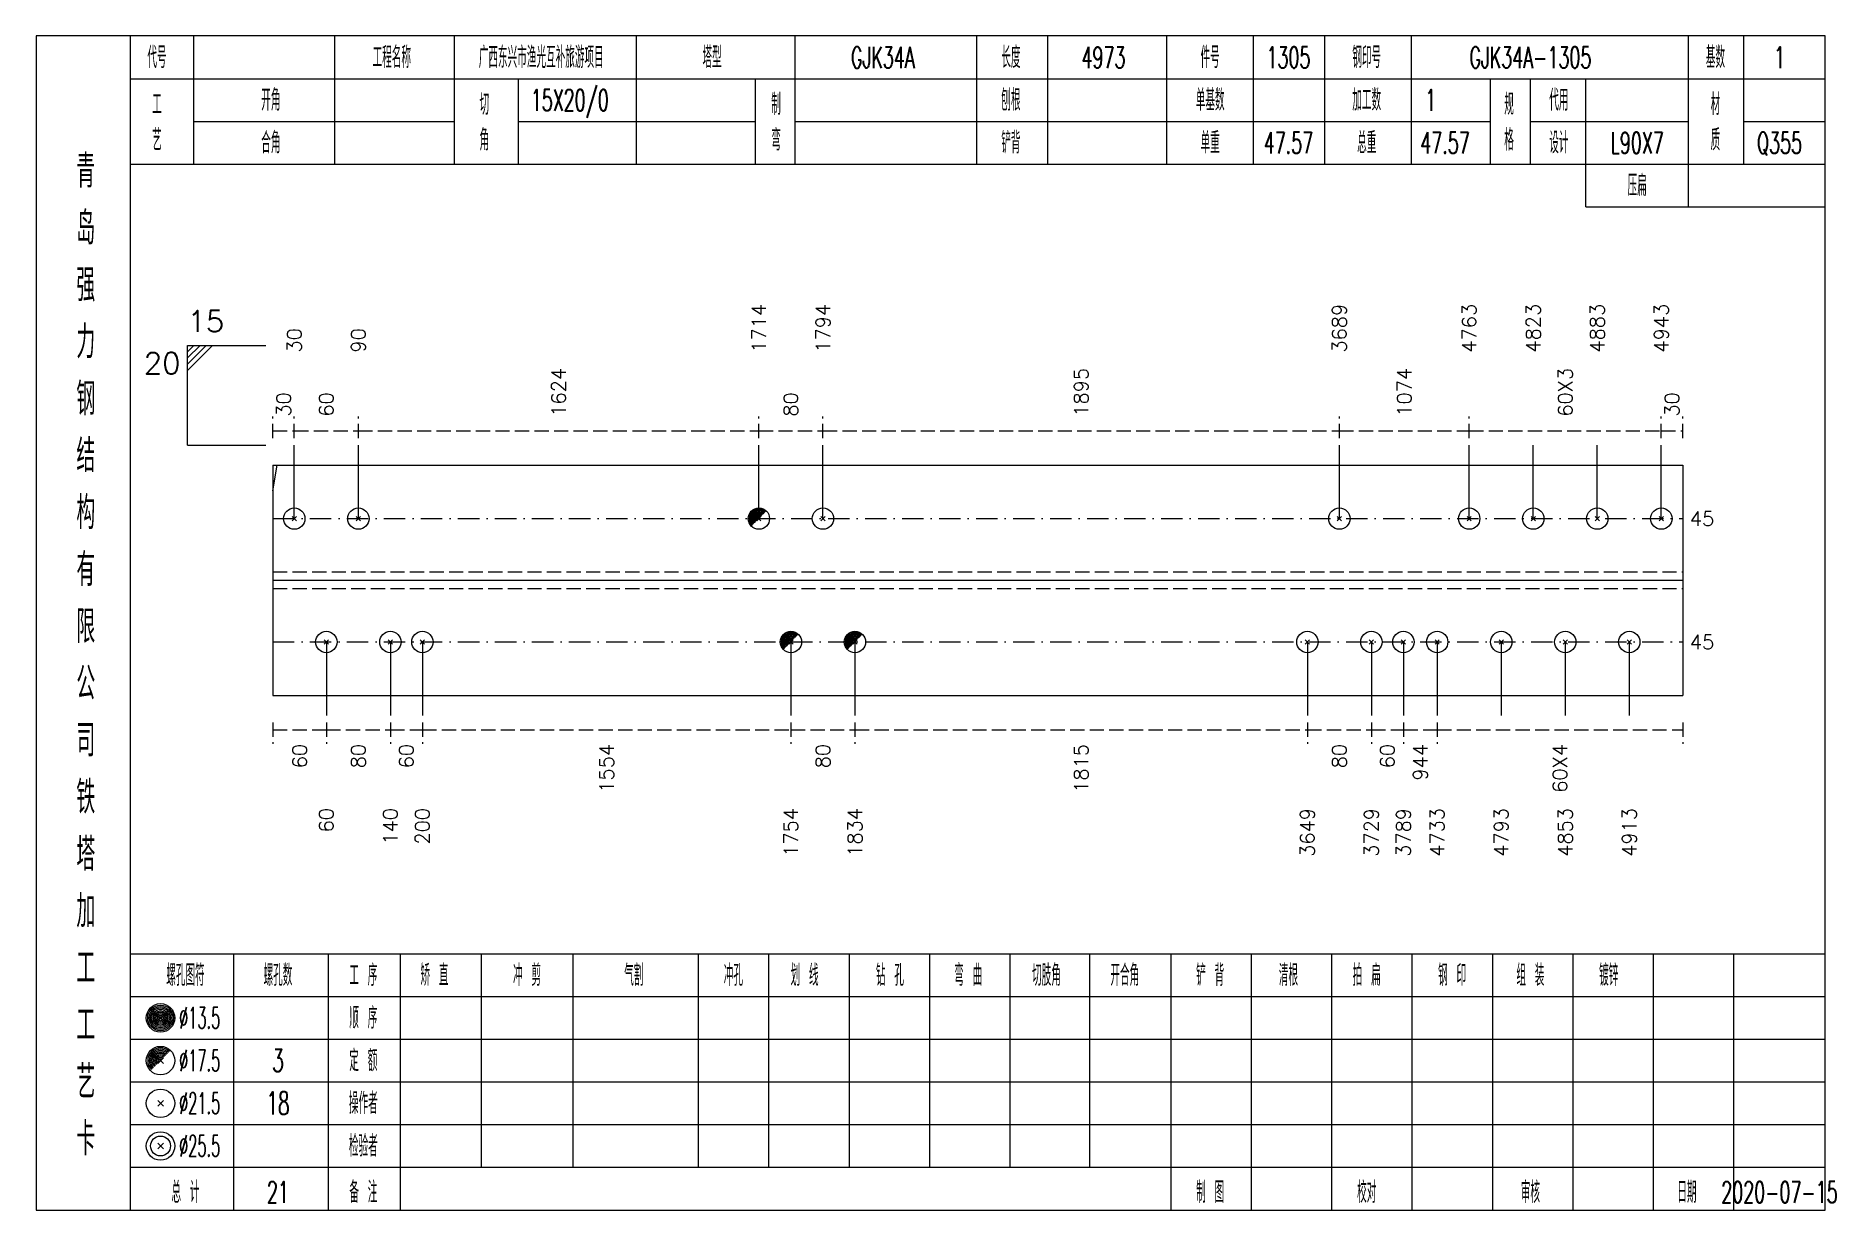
# Model space of a CAD drawing. Extents: x 0 to 2606, y -377 to 6479.
# Drawn here: x 2091.2 to 2344.1, y 875 to 1040 of the extents above; entities that cross this region are included whole.
import ezdxf
from ezdxf.enums import TextEntityAlignment as Align

# ---------------------------------------------------------------- set-up
doc = ezdxf.new("R2010")
doc.units = 0
doc.header["$MEASUREMENT"] = 0
doc.linetypes.add('一点画线', pattern=[5.2, 3, -1, 0.2, -1])
doc.linetypes.add('虚线', pattern=[2.75, 2, -0.75])
doc.layers.get('0').update_dxf_attribs({"linetype": 'CONTINUOUS', "lineweight": 25})
doc.layers.add('1', color=7, linetype='CONTINUOUS', lineweight=25)
doc.layers.add('4', color=7, linetype='CONTINUOUS', lineweight=25)
doc.styles.get("Standard").update_dxf_attribs({"font": 'simplex.shx', "width": 0.7, "height": 3, "bigfont": 'gbhzfs.shx'})

msp = doc.modelspace()

# ---------------------------------------------------------------- texts
at = {"color": 7, "linetype": 'Continuous', "lineweight": 13}
for s, p in [('1714', (2192.78, 995.5)), ('1794', (2201.78, 995.5)), ('3689', (2274.36, 995.5)), ('4763', (2292.6, 995.5)), ('4823', (2301.6, 995.5)), ('4883', (2310.6, 995.5)), ('4943', (2319.6, 995.5)), ('30', (2127.5, 995.5)), ('90', (2136.5, 995.5))]:
    msp.add_text(s, height=2, rotation=90, dxfattribs=at).set_placement(p, align=Align.MIDDLE_LEFT)
msp.add_text('15', height=3, dxfattribs=at).set_placement((2112.5, 997.5), align=Align.BOTTOM_LEFT)
msp.add_text('20', height=3, dxfattribs=at).set_placement((2111.5, 995.5), align=Align.TOP_RIGHT)
at = {"color": 8, "linetype": 'Continuous', "lineweight": 9}
for s, p in [('1624', (2164.64, 986.5)), ('1895', (2238.07, 986.5)), ('1074', (2283.48, 986.5)), ('60X3', (2306.1, 986.5)), ('30', (2126, 986.5)), ('60', (2132, 986.5)), ('80', (2197.28, 986.5)), ('30', (2321.1, 986.5))]:
    msp.add_text(s, height=2, rotation=90, dxfattribs=at).set_placement(p, align=Align.MIDDLE_LEFT)
at = {"color": 7, "linetype": 'Continuous', "lineweight": 13}
for p in [(2323.6, 972.17), (2323.6, 954.83)]:
    msp.add_text('45', height=2, dxfattribs=at).set_placement(p, align=Align.MIDDLE_LEFT)
at = {"color": 8, "linetype": 'Continuous', "lineweight": 9}
for s, p in [('60', (2128.25, 940.5)), ('80', (2136.5, 940.5)), ('60', (2143.25, 940.5)), ('1554', (2171.39, 940.5)), ('80', (2201.78, 940.5)), ('1815', (2238.07, 940.5)), ('80', (2274.36, 940.5)), ('60', (2281.11, 940.5)), ('944', (2285.73, 940.5)), ('60X4', (2305.35, 940.5))]:
    msp.add_text(s, height=2, rotation=90, dxfattribs=at).set_placement(p, align=Align.MIDDLE_RIGHT)
at = {"layer": '1', "color": 7, "linetype": 'Continuous', "lineweight": 13}
for s, p in [('60', (2132, 931.5)), ('140', (2141, 931.5)), ('200', (2145.5, 931.5)), ('1754', (2197.28, 931.5)), ('1834', (2206.28, 931.5)), ('3649', (2269.86, 931.5)), ('3729', (2278.86, 931.5)), ('3789', (2283.36, 931.5)), ('4733', (2288.1, 931.5)), ('4793', (2297.1, 931.5)), ('4853', (2306.1, 931.5)), ('4913', (2315.1, 931.5))]:
    msp.add_text(s, height=2, rotation=90, dxfattribs=at).set_placement(p, align=Align.MIDDLE_RIGHT)
at = {"layer": '4', "color": 1, "linetype": 'Continuous', "lineweight": 13}
for s, height, width, p in [('代号', 3, 0.6, (2108.2, 1037)), ('工程名称', 3, 0.6, (2141.2, 1037)), ('广西东兴市渔光互补旅游项目', 3, 0.6, (2162.2, 1037)), ('塔型', 3, 0.6, (2186.2, 1037)), ('GJK34A', 3, 0.6, (2210.2, 1037)), ('长度', 3, 0.6, (2228.2, 1037)), ('4973', 3, 0.6, (2241.2, 1037)), ('件号', 3, 0.6, (2256.2, 1037)), ('1305', 3, 0.6, (2267.2, 1037)), ('钢印号', 3, 0.6, (2278.2, 1037)), ('GJK34A-1305', 3, 0.6, (2301.2, 1037)), ('基数', 3, 0.6, (2327.2, 1037)), ('1', 3, 0.6, (2336.2, 1037)), ('开角', 3, 0.6, (2124.2, 1031)), ('切', 3, 0.6, (2154.2, 1030.4)), ('15X20/0', 3, 0.6, (2166.2, 1031)), ('制', 3, 0.6, (2195.2, 1030.4)), ('刨根', 3, 0.6, (2228.2, 1031)), ('单基数', 3, 0.6, (2256.2, 1031)), ('加工数', 3, 0.6, (2278.2, 1031)), ('1', 3, 0.6, (2287.2, 1031)), ('规', 3, 0.6, (2298.2, 1030.4)), ('代用', 3, 0.6, (2305.2, 1031)), ('材', 3, 0.6, (2327.2, 1030.4)), ('工', 3, 0.6, (2108.2, 1030.4)), ('艺', 3, 0.6, (2108.2, 1025.4)), ('角', 3, 0.6, (2154.2, 1025.4)), ('弯', 3, 0.6, (2195.2, 1025.4)), ('格', 3, 0.6, (2298.2, 1025.4)), ('质', 3, 0.6, (2327.2, 1025.4)), ('合角', 3, 0.6, (2124.2, 1025)), ('铲背', 3, 0.6, (2228.2, 1025)), ('单重', 3, 0.6, (2256.2, 1025)), ('47.57', 3, 0.6, (2267.2, 1025)), ('总重', 3, 0.6, (2278.2, 1025)), ('47.57', 3, 0.6, (2289.2, 1025)), ('设计', 3, 0.6, (2305.2, 1025)), ('L90X7', 3, 0.6, (2316.2, 1025)), ('Q355', 3, 0.6, (2336.2, 1025)), ('青', 4.6, 0.8, (2098.2, 1021)), ('压扁', 3, 0.6, (2316.2, 1019)), ('岛', 4.6, 0.8, (2098.2, 1013)), ('强', 4.6, 0.8, (2098.2, 1005)), ('力', 4.6, 0.8, (2098.2, 997)), ('钢', 4.6, 0.8, (2098.2, 989)), ('结', 4.6, 0.8, (2098.2, 981)), ('构', 4.6, 0.8, (2098.2, 973)), ('有', 4.6, 0.8, (2098.2, 965)), ('限', 4.6, 0.8, (2098.2, 957)), ('公', 4.6, 0.8, (2098.2, 949)), ('司', 4.6, 0.8, (2098.2, 941)), ('铁', 4.6, 0.8, (2098.2, 933)), ('塔', 4.6, 0.8, (2098.2, 925)), ('加', 4.6, 0.8, (2098.2, 917)), ('工', 4.6, 0.8, (2098.2, 909)), ('螺孔图符', 3, 0.6, (2112.2, 908)), ('螺孔数', 3, 0.6, (2125.2, 908)), ('工 序', 3, 0.6, (2137.2, 908)), ('矫 直', 3, 0.6, (2147.2, 908)), ('冲 剪', 3, 0.6, (2160.2, 908)), ('气割', 3, 0.6, (2175.2, 908)), ('冲孔', 3, 0.6, (2189.2, 908)), ('划 线', 3, 0.6, (2199.2, 908)), ('钻 孔', 3, 0.6, (2211.2, 908)), ('弯 曲', 3, 0.6, (2222.2, 908)), ('切肢角', 3, 0.6, (2233.2, 908)), ('开合角', 3, 0.6, (2244.2, 908)), ('铲 背', 3, 0.6, (2256.2, 908)), ('清根', 3, 0.6, (2267.2, 908)), ('拍 扁', 3, 0.6, (2278.2, 908)), ('钢 印', 3, 0.6, (2290.2, 908)), ('组 装', 3, 0.6, (2301.2, 908)), ('镀锌', 3, 0.6, (2312.2, 908)), ('工', 4.6, 0.8, (2098.2, 901)), ('%%C13.5', 3, 0.5, (2114.2, 902)), ('顺 序', 3, 0.6, (2137.2, 902)), ('艺', 4.6, 0.8, (2098.2, 893)), ('%%C17.5', 3, 0.5, (2114.2, 896)), ('3', 3.2, 0.6, (2125.2, 896)), ('定 额', 3, 0.6, (2137.2, 896)), ('%%C21.5', 3, 0.5, (2114.2, 890)), ('18', 3.2, 0.6, (2125.2, 890)), ('操作者', 3, 0.6, (2137.2, 890)), ('卡', 4.6, 0.8, (2098.2, 885)), ('%%C25.5', 3, 0.5, (2114.2, 884)), ('检验者', 3, 0.6, (2137.2, 884)), ('总 计', 3, 0.6, (2112.2, 877.5)), ('21', 3, 0.6, (2125.2, 877.5)), ('备 注', 3, 0.6, (2137.2, 877.5)), ('制 图', 3, 0.6, (2256.2, 877.5)), ('校对', 3, 0.6, (2278.2, 877.5)), ('审核', 3, 0.6, (2301.2, 877.5)), ('日期', 3, 0.6, (2323.2, 877.5)), ('2020-07-15', 3, 0.6, (2336.2, 877.5))]:
    msp.add_text(s, height=height, dxfattribs=dict(at, width=width)).set_placement(p, align=Align.MIDDLE_CENTER)

# ---------------------------------------------------------------- linework, layer by layer
at = {"color": 7, "linetype": 'Continuous', "lineweight": 13}
for p, q in [((2112.5, 996.5), (2123.5, 996.5)), ((2112.5, 982.5), (2112.5, 996.5)), ((2113.38, 996.5), (2112.5, 995.62)), ((2114.25, 996.5), (2112.5, 994.75)), ((2115.12, 996.5), (2112.5, 993.88)), ((2116, 996.5), (2112.5, 993)), ((2112.5, 982.5), (2123.5, 982.5)), ((2127.5, 972.17), (2127.5, 982.5)), ((2136.5, 972.17), (2136.5, 982.5)), ((2192.78, 972.17), (2192.78, 982.5)), ((2201.78, 972.17), (2201.78, 982.5)), ((2274.36, 972.17), (2274.36, 982.5)), ((2292.6, 972.17), (2292.6, 982.5)), ((2301.6, 972.17), (2301.6, 982.5)), ((2310.6, 972.17), (2310.6, 982.5)), ((2319.6, 972.17), (2319.6, 982.5)), ((2124.5, 976.07), (2125.1, 979.67)), ((2127.2, 971.87), (2127.8, 972.47)), ((2127.8, 971.87), (2127.2, 972.47)), ((2136.2, 971.87), (2136.8, 972.47)), ((2136.8, 971.87), (2136.2, 972.47)), ((2201.48, 971.87), (2202.08, 972.47)), ((2202.08, 971.87), (2201.48, 972.47)), ((2274.06, 971.87), (2274.66, 972.47)), ((2274.66, 971.87), (2274.06, 972.47)), ((2292.3, 971.87), (2292.9, 972.47)), ((2292.9, 971.87), (2292.3, 972.47)), ((2301.3, 971.87), (2301.9, 972.47)), ((2301.9, 971.87), (2301.3, 972.47)), ((2310.3, 971.87), (2310.9, 972.47)), ((2310.9, 971.87), (2310.3, 972.47)), ((2319.3, 971.87), (2319.9, 972.47)), ((2319.9, 971.87), (2319.3, 972.47)), ((2132, 954.83), (2132, 944.5)), ((2141, 954.83), (2141, 944.5)), ((2145.5, 954.83), (2145.5, 944.5)), ((2197.28, 954.83), (2197.28, 944.5)), ((2206.28, 954.83), (2206.28, 944.5)), ((2269.86, 954.83), (2269.86, 944.5)), ((2278.86, 954.83), (2278.86, 944.5)), ((2283.36, 954.83), (2283.36, 944.5)), ((2288.1, 954.83), (2288.1, 944.5)), ((2297.1, 954.83), (2297.1, 944.5)), ((2306.1, 954.83), (2306.1, 944.5)), ((2315.1, 954.83), (2315.1, 944.5))]:
    msp.add_line(p, q, dxfattribs=at)
at = {"color": 8, "linetype": '虚线', "lineweight": 9}
for p, q in [((2124.5, 983.5), (2124.5, 986.5)), ((2127.5, 983.5), (2127.5, 986.5)), ((2127.5, 983.5), (2127.5, 986.5)), ((2136.5, 983.5), (2136.5, 986.5)), ((2136.5, 983.5), (2136.5, 986.5)), ((2192.78, 983.5), (2192.78, 986.5)), ((2192.78, 983.5), (2192.78, 986.5)), ((2201.78, 983.5), (2201.78, 986.5)), ((2201.78, 983.5), (2201.78, 986.5)), ((2274.36, 983.5), (2274.36, 986.5)), ((2274.36, 983.5), (2274.36, 986.5)), ((2292.6, 983.5), (2292.6, 986.5)), ((2292.6, 983.5), (2292.6, 986.5)), ((2319.6, 983.5), (2319.6, 986.5)), ((2319.6, 983.5), (2319.6, 986.5)), ((2322.6, 983.5), (2322.6, 986.5)), ((2124.5, 984.5), (2127.5, 984.5)), ((2127.5, 984.5), (2136.5, 984.5)), ((2136.5, 984.5), (2192.78, 984.5)), ((2192.78, 984.5), (2201.78, 984.5)), ((2201.78, 984.5), (2274.36, 984.5)), ((2274.36, 984.5), (2292.6, 984.5)), ((2292.6, 984.5), (2319.6, 984.5)), ((2319.6, 984.5), (2322.6, 984.5)), ((2124.5, 943.5), (2124.5, 940.5)), ((2132, 943.5), (2132, 940.5)), ((2132, 943.5), (2132, 940.5)), ((2141, 943.5), (2141, 940.5)), ((2141, 943.5), (2141, 940.5)), ((2145.5, 943.5), (2145.5, 940.5)), ((2145.5, 943.5), (2145.5, 940.5)), ((2197.28, 943.5), (2197.28, 940.5)), ((2197.28, 943.5), (2197.28, 940.5)), ((2206.28, 943.5), (2206.28, 940.5)), ((2206.28, 943.5), (2206.28, 940.5)), ((2269.86, 943.5), (2269.86, 940.5)), ((2269.86, 943.5), (2269.86, 940.5)), ((2278.86, 943.5), (2278.86, 940.5)), ((2278.86, 943.5), (2278.86, 940.5)), ((2283.36, 943.5), (2283.36, 940.5)), ((2283.36, 943.5), (2283.36, 940.5)), ((2288.1, 943.5), (2288.1, 940.5)), ((2288.1, 943.5), (2288.1, 940.5)), ((2322.6, 943.5), (2322.6, 940.5)), ((2124.5, 942.5), (2132, 942.5)), ((2132, 942.5), (2141, 942.5)), ((2141, 942.5), (2145.5, 942.5)), ((2145.5, 942.5), (2197.28, 942.5)), ((2197.28, 942.5), (2206.28, 942.5)), ((2206.28, 942.5), (2269.86, 942.5)), ((2269.86, 942.5), (2278.86, 942.5)), ((2278.86, 942.5), (2283.36, 942.5)), ((2283.36, 942.5), (2288.1, 942.5)), ((2288.1, 942.5), (2322.6, 942.5))]:
    msp.add_line(p, q, dxfattribs=at)
at = {"color": 7, "linetype": 'Continuous', "lineweight": 18}
for p, q in [((2124.5, 979.67), (2124.5, 947.33)), ((2124.5, 979.67), (2322.6, 979.67)), ((2322.6, 979.67), (2322.6, 947.33)), ((2124.5, 963.5), (2322.6, 963.5))]:
    msp.add_line(p, q, dxfattribs=at)
at = {"color": 3, "linetype": '一点画线', "lineweight": 13}
for p, q in [((2124.5, 972.17), (2322.6, 972.17)), ((2124.5, 954.83), (2322.6, 954.83))]:
    msp.add_line(p, q, dxfattribs=at)
at = {"color": 7, "linetype": 'Continuous', "lineweight": 0}
for p, q in [((2192.48, 971.87), (2193.08, 972.47)), ((2192.48, 972.47), (2193.08, 971.87))]:
    msp.add_line(p, q, dxfattribs=at)
at = {"color": 1, "linetype": '虚线', "lineweight": 18}
for p, q in [((2124.5, 964.67), (2322.6, 964.67)), ((2124.5, 962.33), (2322.6, 962.33))]:
    msp.add_line(p, q, dxfattribs=at)
at = {"color": 7, "linetype": 'Continuous', "lineweight": 13}
for centre in [(2127.5, 972.17), (2136.5, 972.17), (2192.78, 972.17), (2201.78, 972.17), (2274.36, 972.17), (2292.6, 972.17), (2301.6, 972.17), (2310.6, 972.17), (2319.6, 972.17)]:
    msp.add_circle(centre, 1.5, dxfattribs=at)
for radius in [1.35, 1.2, 1.05, 0.9, 0.75, 0.6, 0.45, 0.3, 0.15]:
    msp.add_arc((2192.78, 972.17), radius, 45, 225, dxfattribs=at)
at = {"layer": '1', "color": 7, "linetype": 'Continuous', "lineweight": 13}
for p, q in [((2131.7, 954.53), (2132.3, 955.13)), ((2132.3, 954.53), (2131.7, 955.13)), ((2140.7, 954.53), (2141.3, 955.13)), ((2141.3, 954.53), (2140.7, 955.13)), ((2145.2, 954.53), (2145.8, 955.13)), ((2145.8, 954.53), (2145.2, 955.13)), ((2269.56, 954.53), (2270.16, 955.13)), ((2270.16, 954.53), (2269.56, 955.13)), ((2278.56, 954.53), (2279.16, 955.13)), ((2279.16, 954.53), (2278.56, 955.13)), ((2283.06, 954.53), (2283.66, 955.13)), ((2283.66, 954.53), (2283.06, 955.13)), ((2287.8, 954.53), (2288.4, 955.13)), ((2288.4, 954.53), (2287.8, 955.13)), ((2296.8, 954.53), (2297.4, 955.13)), ((2297.4, 954.53), (2296.8, 955.13)), ((2305.8, 954.53), (2306.4, 955.13)), ((2306.4, 954.53), (2305.8, 955.13)), ((2314.8, 954.53), (2315.4, 955.13)), ((2315.4, 954.53), (2314.8, 955.13))]:
    msp.add_line(p, q, dxfattribs=at)
at = {"layer": '1', "color": 7, "linetype": 'Continuous', "lineweight": 0}
for p, q in [((2196.98, 954.53), (2197.58, 955.13)), ((2196.98, 955.13), (2197.58, 954.53)), ((2205.98, 954.53), (2206.58, 955.13)), ((2205.98, 955.13), (2206.58, 954.53))]:
    msp.add_line(p, q, dxfattribs=at)
at = {"layer": '1', "color": 7, "linetype": 'Continuous', "lineweight": 18}
msp.add_line((2124.5, 947.33), (2322.6, 947.33), dxfattribs=at)
at = {"layer": '1', "color": 7, "linetype": 'Continuous', "lineweight": 13}
for centre in [(2132, 954.83), (2141, 954.83), (2145.5, 954.83), (2197.28, 954.83), (2206.28, 954.83), (2269.86, 954.83), (2278.86, 954.83), (2283.36, 954.83), (2288.1, 954.83), (2297.1, 954.83), (2306.1, 954.83), (2315.1, 954.83)]:
    msp.add_circle(centre, 1.5, dxfattribs=at)
for centre, radius in [((2197.28, 954.83), 1.35), ((2206.28, 954.83), 1.35), ((2197.28, 954.83), 1.2), ((2197.28, 954.83), 1.05), ((2197.28, 954.83), 0.9), ((2197.28, 954.83), 0.75), ((2197.28, 954.83), 0.6), ((2197.28, 954.83), 0.45), ((2197.28, 954.83), 0.3), ((2197.28, 954.83), 0.15), ((2206.28, 954.83), 1.2), ((2206.28, 954.83), 1.05), ((2206.28, 954.83), 0.9), ((2206.28, 954.83), 0.75), ((2206.28, 954.83), 0.6), ((2206.28, 954.83), 0.45), ((2206.28, 954.83), 0.3), ((2206.28, 954.83), 0.15)]:
    msp.add_arc(centre, radius, 45, 225, dxfattribs=at)
at = {"layer": '4', "color": 1, "linetype": 'Continuous', "lineweight": 18}
for p, q in [((2104.5, 875), (2104.5, 1040)), ((2113.4, 1022), (2113.4, 1040)), ((2133.2, 1022), (2133.2, 1040)), ((2150, 1022), (2150, 1040)), ((2175.6, 1022), (2175.6, 1040)), ((2197.9, 1022), (2197.9, 1040)), ((2223.4, 1022), (2223.4, 1040)), ((2233.4, 1022), (2233.4, 1040)), ((2250.1, 1022), (2250.1, 1040)), ((2262.3, 1022), (2262.3, 1040)), ((2272.3, 1022), (2272.3, 1040)), ((2284.5, 1022), (2284.5, 1040)), ((2323.4, 1016), (2323.4, 1040)), ((2331.2, 1022), (2331.2, 1040)), ((2104.5, 1034), (2342.6, 1034)), ((2159, 1022), (2159, 1034)), ((2192.3, 1022), (2192.3, 1034)), ((2295.6, 1022), (2295.6, 1034)), ((2301.2, 1022), (2301.2, 1034)), ((2309, 1016), (2309, 1034)), ((2113.4, 1028), (2150, 1028)), ((2159, 1028), (2192.3, 1028)), ((2197.9, 1028), (2295.6, 1028)), ((2301.2, 1028), (2323.4, 1028)), ((2331.2, 1028), (2342.6, 1028)), ((2104.5, 1022), (2342.6, 1022)), ((2309, 1016), (2342.6, 1016)), ((2104.5, 911), (2342.6, 911)), ((2119, 875), (2119, 911)), ((2132.3, 875), (2132.3, 911)), ((2142.4, 875), (2142.4, 911)), ((2153.8, 881), (2153.8, 911)), ((2166.7, 881), (2166.7, 911)), ((2184.3, 881), (2184.3, 911)), ((2194.2, 881), (2194.2, 911)), ((2205.5, 881), (2205.5, 911)), ((2216.8, 881), (2216.8, 911)), ((2228.1, 881), (2228.1, 911)), ((2239.3, 881), (2239.3, 911)), ((2250.7, 881), (2250.7, 911)), ((2262, 881), (2262, 911)), ((2273.3, 881), (2273.3, 911)), ((2284.6, 881), (2284.6, 911)), ((2295.9, 881), (2295.9, 911)), ((2307.2, 881), (2307.2, 911)), ((2318.5, 881), (2318.5, 911)), ((2329.8, 881), (2329.8, 911)), ((2104.5, 905), (2342.6, 905)), ((2104.5, 899), (2342.6, 899)), ((2104.5, 893), (2342.6, 893)), ((2104.5, 887), (2342.6, 887)), ((2104.5, 881), (2342.6, 881)), ((2250.7, 875), (2250.7, 881)), ((2262, 875), (2262, 881)), ((2273.3, 875), (2273.3, 881)), ((2284.6, 875), (2284.6, 881)), ((2295.9, 875), (2295.9, 881)), ((2307.2, 875), (2307.2, 881)), ((2318.5, 875), (2318.5, 881)), ((2329.8, 875), (2329.8, 881))]:
    msp.add_line(p, q, dxfattribs=at)
at = {"layer": '4', "color": 7, "linetype": 'Continuous', "lineweight": 13}
for p, q in [((2108.5, 901.8), (2108.9, 902.2)), ((2108.9, 901.8), (2108.5, 902.2)), ((2108.3, 889.6), (2109.1, 890.4)), ((2109.1, 889.6), (2108.3, 890.4)), ((2108.3, 883.6), (2109.1, 884.4)), ((2109.1, 883.6), (2108.3, 884.4))]:
    msp.add_line(p, q, dxfattribs=at)
at = {"layer": '4', "color": 7, "linetype": 'Continuous', "lineweight": 0}
for p, q in [((2108.3, 895.6), (2109.1, 896.4)), ((2108.3, 896.4), (2109.1, 895.6))]:
    msp.add_line(p, q, dxfattribs=at)
at = {"layer": '4', "color": 1, "linetype": 'Continuous', "lineweight": 18}
msp.add_lwpolyline([(2091.2, 1040), (2091.2, 875), (2342.6, 875), (2342.6, 1040)], close=True, dxfattribs=at)
at = {"layer": '4', "color": 7, "linetype": 'Continuous', "lineweight": 13}
for centre, radius in [((2108.7, 902), 2), ((2108.7, 902), 1.8), ((2108.7, 902), 1.6), ((2108.7, 902), 1.4), ((2108.7, 902), 1.2), ((2108.7, 902), 1), ((2108.7, 902), 0.8), ((2108.7, 902), 0.6), ((2108.7, 902), 0.4), ((2108.7, 902), 0.2), ((2108.7, 896), 2), ((2108.7, 890), 2), ((2108.7, 884), 2), ((2108.7, 884), 1.4)]:
    msp.add_circle(centre, radius, dxfattribs=at)
for radius in [1.8, 1.6, 1.4, 1.2, 1, 0.8, 0.6, 0.4, 0.2]:
    msp.add_arc((2108.7, 896), radius, 45, 225, dxfattribs=at)

msp.set_redraw_order([(e.dxf.handle, doc.entitydb.next_handle()) for e in msp.query("TEXT MTEXT ATTDEF DIMENSION ARC_DIMENSION")])  # texts and dimensions are drawn at this point

doc.saveas('drawing.dxf')
